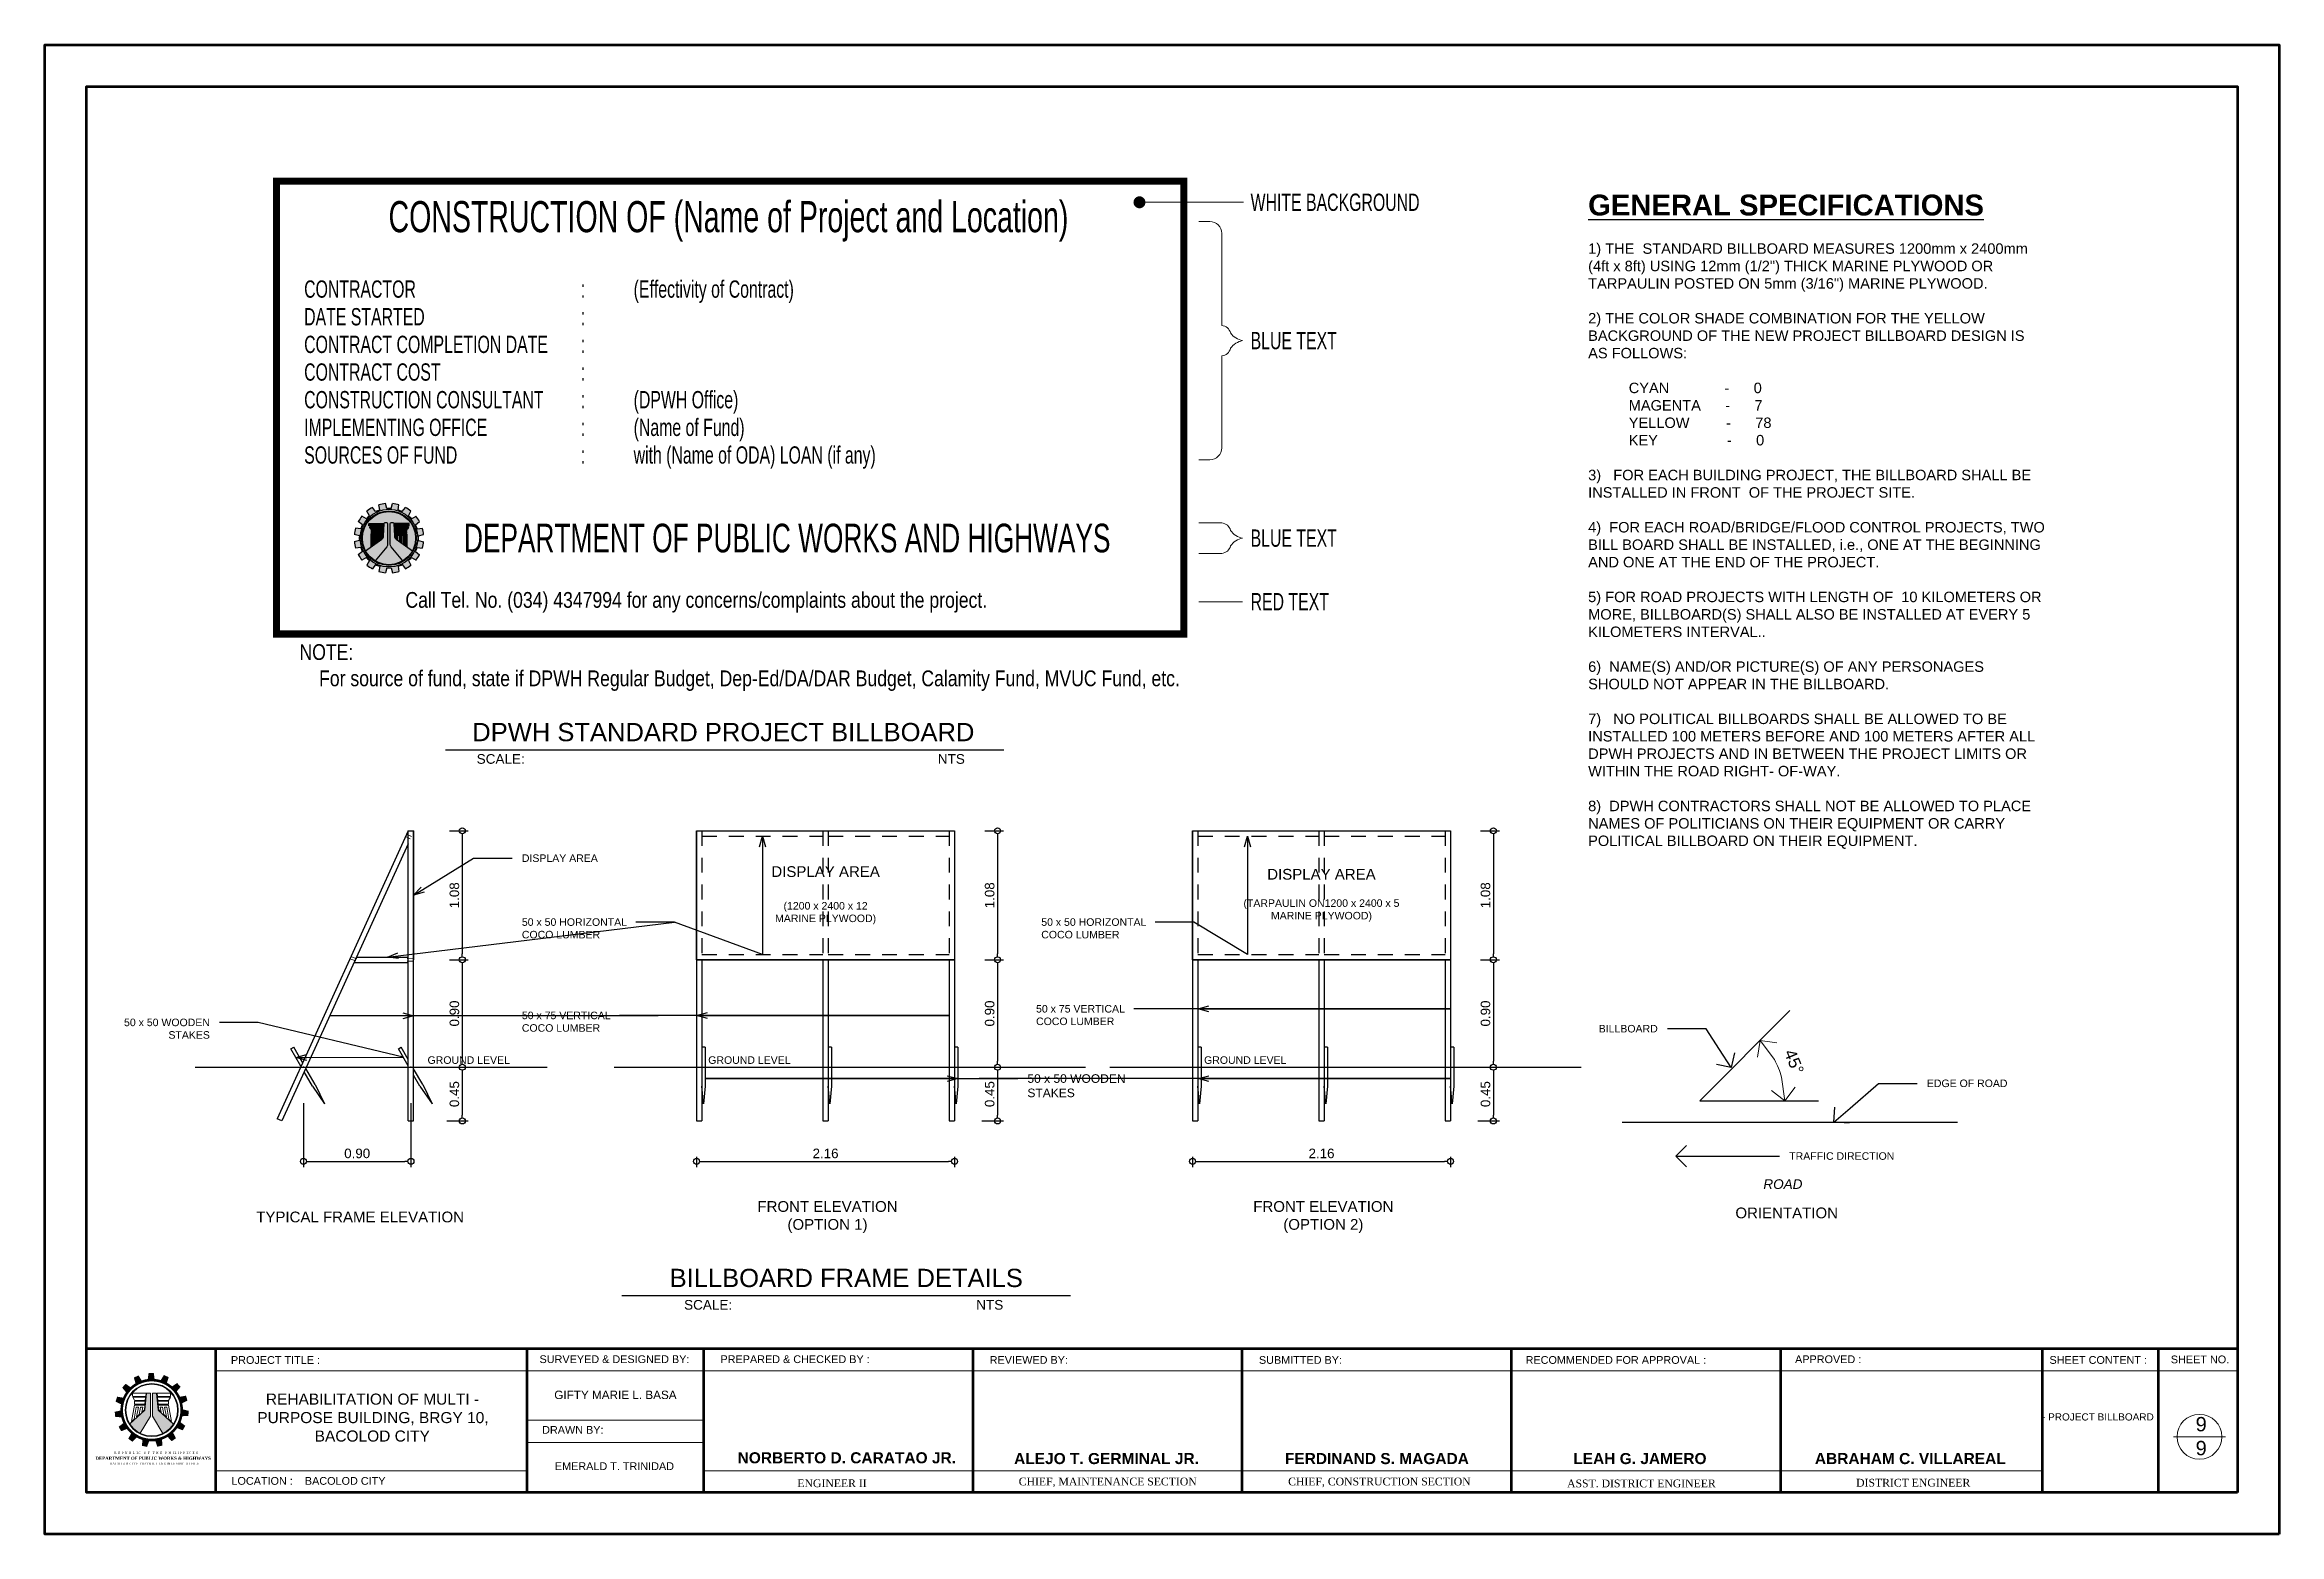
# Model space of a CAD drawing. Header units: metres. Extents: x -460 to 31334, y -1777 to 24987.
# Drawn here: x -10.66 to 8.05, y -119.87 to -107.4 of the extents above; entities that cross this region are included whole.
import ezdxf
from ezdxf import colors
from ezdxf.entities.mleader import LeaderData, LeaderLine
from ezdxf.math import Vec2, Vec3

# ---------------------------------------------------------------- set-up
doc = ezdxf.new("R2010")
doc.units = ezdxf.units.M
doc.header["$MEASUREMENT"] = 0
doc.linetypes.add('HIDDEN2', pattern=[0.1875, 0.125, -0.0625])
doc.layers.get('Defpoints').update_dxf_attribs({"color": 2})
for name, color, linetype, lineweight in [('00', 7, 'Continuous', 9), ('border', 130, 'Continuous', 100), ('lines', 8, 'Continuous', 13)]:
    doc.layers.add(name, color=color, linetype=linetype, lineweight=lineweight)
doc.styles.add('20', font='arial.ttf', dxfattribs={"height": 0.06})
doc.styles.add('BOLD', font='ARLRDBD.TTF')
doc.styles.add('ROMAN', font='times.ttf')
doc.styles.add('SIMPLEX', font='simplex.shx')
doc.styles.get("Standard").update_dxf_attribs({"font": 'arial.ttf'})
doc.dimstyles.new('0.15', dxfattribs={"dimtxt": 0.07, "dimasz": 0.03, "dimexe": 0.01, "dimexo": 0.01, "dimgap": 0.02, "dimtad": 1, "dimzin": 0, "dimdsep": 46, "dimtxsty": 'Standard', "dimblk": 'DOTBLANK', "dimcen": 0.09, "dimclrd": 250, "dimclre": 250, "dimclrt": 2, "dimadec": 1, "dimazin": 0, "dimtfac": 1, "dimtix": 1, "dimtofl": 0, "dimtmove": 0, "dimatfit": 3, "dimfxl": 30, "dimfxlon": 1, "dimtolj": 1, "dimtzin": 0, "dimlwd": 5, "dimlwe": 5, "dimarcsym": 0})
doc.dimstyles.new('30', dxfattribs={"dimtxt": 0.2, "dimasz": 0.2, "dimexe": 0.1, "dimexo": 0.1, "dimgap": 0.09, "dimtad": 1, "dimlfac": 0.3, "dimzin": 0, "dimdsep": 46, "dimtxsty": 'Standard', "dimblk": 'OPEN90', "dimcen": 0.09, "dimadec": 0, "dimazin": 0, "dimtfac": 1, "dimtofl": 0, "dimtmove": 0, "dimatfit": 3, "dimldrblk": 'OPEN90', "dimfxl": 1, "dimtolj": 1, "dimtzin": 0, "dimlwd": 5, "dimlwe": 5, "dimarcsym": 0})
doc.dimstyles.new('50c', dxfattribs={"dimtxt": 0.125, "dimasz": 0.12, "dimexe": 0.05, "dimexo": 0.3, "dimgap": 0.025, "dimtad": 1, "dimzin": 0, "dimdsep": 46, "dimtxsty": 'Standard', "dimblk": 'DOTBLANK', "dimcen": 0.09, "dimclrd": 256, "dimclre": 256, "dimclrt": 7, "dimadec": 0, "dimazin": 0, "dimtfac": 1, "dimtix": 1, "dimtofl": 0, "dimtmove": 0, "dimatfit": 3, "dimfxl": 1, "dimtolj": 1, "dimtzin": 0, "dimarcsym": 0})

msp = doc.modelspace()

# ---------------------------------------------------------------- texts
at = {"attachment_point": 1}
for s, width, insert, char_height in [('{\\fArial Narrow|b0|i0|c0|p34;\\W0.8;WHITE BACKGROUND}', 4.9869192, (-0.56384, -108.64706), 0.14473), ('{\\fArial|b1|i0|c0|p34;\\LGENERAL SPECIFICATIONS\\P\\fArial|b0|i0|c0|p34;\\H0.4x;\\l\\P\\H1.25x;1) THE  STANDARD BILLBOARD MEASURES 1200mm x 2400mm (4ft x 8ft) USING 12mm (1/2") THICK MARINE PLYWOOD OR TARPAULIN POSTED ON 5mm (3/16") MARINE PLYWOOD.\\P\\P2) THE COLOR SHADE COMBINATION FOR THE YELLOW BACKGROUND OF THE NEW PROJECT BILLBOARD DESIGN IS AS FOLLOWS:\\P\\P          CYAN^I             -      0\\P          MAGENTA      -      7\\P          YELLOW         -      78\\P          KEY                 -      0\\P\\P3)   FOR EACH BUILDING PROJECT, THE BILLBOARD SHALL BE INSTALLED IN FRONT  OF THE PROJECT SITE.\\P\\P4)  FOR EACH ROAD/BRIDGE/FLOOD CONTROL PROJECTS, TWO BILL BOARD SHALL BE INSTALLED, i.e., ONE AT THE BEGINNING AND ONE AT THE END OF THE PROJECT.\\P\\P5) FOR ROAD PROJECTS WITH LENGTH OF  10 KILOMETERS OR MORE, BILLBOARD(S) SHALL ALSO BE INSTALLED AT EVERY 5 KILOMETERS INTERVAL..\\P\\P6)  NAME(S) AND/OR PICTURE(S) OF ANY PERSONAGES SHOULD NOT APPEAR IN THE BILLBOARD.\\P\\P7)   NO POLITICAL BILLBOARDS SHALL BE ALLOWED TO BE INSTALLED 100 METERS BEFORE AND 100 METERS AFTER ALL DPWH PROJECTS AND IN BETWEEN THE PROJECT LIMITS OR WITHIN THE ROAD RIGHT- OF-WAY.\\P\\P8)  DPWH CONTRACTORS SHALL NOT BE ALLOWED TO PLACE NAMES OF POLITICIANS ON THEIR EQUIPMENT OR CARRY POLITICAL BILLBOARD ON THEIR EQUIPMENT.}', 3.8201952, (2.2621, -108.65506), 0.17499998), ('{\\fArial Narrow|b0|i0|c0|p34;\\W0.8;CONSTRUCTION OF (Name of Project and Location)}', 7.2050757, (-7.78037, -108.7097), 0.260514), ('{\\fArial Narrow|b0|i0|c0|p34;\\W0.8;CONTRACTOR^I^I^I:           (Effectivity of Contract)^I}', 4.9869192, (-8.48694, -109.37397), 0.14473), ('{\\fArial Narrow|b0|i0|c0|p34;\\W0.8;DATE STARTED^I^I^I:}', 3.1694395, (-8.48694, -109.60554), 0.14473), ('{\\fArial Narrow|b0|i0|c0|p34;\\W0.8;BLUE TEXT}', 4.9869192, (-0.56384, -109.80537), 0.14473), ('{\\fArial Narrow|b0|i0|c0|p34;\\W0.8;CONTRACT COMPLETION DATE^I:}', 2.8959186, (-8.48694, -109.83711), 0.14473), ('{\\fArial Narrow|b0|i0|c0|p34;\\W0.8;CONTRACT COST^I^I^I:}', 2.951863, (-8.48694, -110.06867), 0.14473), ('{\\fArial Narrow|b0|i0|c0|p34;\\W0.8;CONSTRUCTION CONSULTANT^I:           (DPWH Office)}', 3.6584624, (-8.48694, -110.30024), 0.14473), ('{\\fArial Narrow|b0|i0|c0|p34;\\W0.8;IMPLEMENTING OFFICE^I^I:           (Name of Fund)}', 4.2346313, (-8.48694, -110.53181), 0.14473), ('{\\fArial Narrow|b0|i0|c0|p34;\\W0.8;SOURCES OF FUND^I^I:           with (Name of ODA) LOAN (if any) }', 6.9173001, (-8.48694, -110.76338), 0.14473), ('{\\fArial Narrow|b0|i0|c0|p34;\\W0.8;BLUE TEXT}', 4.9869192, (-0.56384, -111.45969), 0.14473), ('{\\W0.8;Call Tel. No. (034) 4347994 for any concerns/complaints about the project.}', 5.3371722, (-7.63944, -111.98347), 0.132), ('{\\fArial Narrow|b0|i0|c0|p34;\\W0.8;RED TEXT}', 4.9869192, (-0.56384, -111.99198), 0.14473), ('{\\W0.8;NOTE:  \\P    For source of fund, state if DPWH Regular Budget, Dep-Ed/DA/DAR Budget, Calamity Fund, MVUC Fund, etc.}', 8.2261252, (-8.52614, -112.42018), 0.132)]:
    msp.add_mtext_dynamic_manual_height_columns(s, width=width, gutter_width=12.5, heights=[0], dxfattribs=dict(at, insert=insert, char_height=char_height))
at = {"insert": (-7.14931, -111.41122), "char_height": 0.24, "attachment_point": 1, "line_spacing_factor": 0.85}
msp.add_mtext_dynamic_manual_height_columns('{\\fArial Narrow|b0|i0|c0|p34;\\W0.8;DEPARTMENT OF PUBLIC WORKS AND HIGHWAYS}', width=97.7502156, gutter_width=12.5, heights=[0], dxfattribs=at)
at = {"style": '20'}
for s, insert, char_height, width, attachment_point in [('DPWH STANDARD PROJECT BILLBOARD', (-4.97776, -113.1573), 0.153, 4.5502772, 5), ('SCALE:                                                                                                              NTS', (-4.9993, -113.38187), 0.08099999, 4.330592, 5), ('{\\H0.66667x;DISPLAY AREA}\\P{\\H0.66667x;\\P\\H0.7x;(1200 x 2400 x 12\\PMARINE PLYWOOD)}', (-4.12162, -114.52296), 0.135, 2.1599998, 5), ('{\\H0.66667x;DISPLAY AREA\\P\\H0.7x;\\P(TARPAULIN ON1200 x 2400 x 5\\PMARINE PLYWOOD)}', (0.02951, -114.52296), 0.135, 2.1599998, 5), ('GROUND LEVEL', (-7.45405, -115.8715), 0.063, 1.2744148, 1), ('GROUND LEVEL', (-5.10424, -115.8715), 0.063, 1.2744148, 1), ('GROUND LEVEL', (-0.9531, -115.8715), 0.063, 1.2744148, 1), ('{\\fArial|b0|i1|c0|p34;ROAD}', (3.89249, -116.94225), 0.081, 2.2391084, 5), ('FRONT ELEVATION\\P(OPTION 1)', (-4.10582, -117.21753), 0.09, 2.2391084, 5), ('FRONT ELEVATION\\P(OPTION 2)', (0.04531, -117.21753), 0.09, 2.2391084, 5), ('TYPICAL FRAME ELEVATION', (-8.01857, -117.21753), 0.09, 2.2391084, 5), ('ORIENTATION', (3.92434, -117.18344), 0.09, 4.5502772, 5), ('BILLBOARD FRAME DETAILS', (-3.94877, -117.72844), 0.153, 4.5502772, 5), ('SCALE:                                                                 NTS', (-3.97031, -117.95301), 0.081, 4.330592, 5)]:
    msp.add_mtext(s, dxfattribs=dict(at, insert=insert, char_height=char_height, width=width, attachment_point=attachment_point))
at = {"lineweight": 20, "insert": (7.34775, -118.89192), "char_height": 0.12, "width": 0.4126062, "attachment_point": 1, "rotation": 359.974339}
msp.add_mtext('9\\P9', dxfattribs=at)
at = {"insert": (-10.23364, -119.224), "char_height": 0.0264272, "width": 0.9978549, "attachment_point": 1}
msp.add_mtext('{\\fTimes New Roman|b1|i0|c0|p18;DEPARTMENT OF PUBLIC WORKS & HIGHWAYS}', dxfattribs=at)
at = {"lineweight": 20, "char_height": 0.0176181, "attachment_point": 1}
for s, insert in [('{\\fTimes New Roman|b0|i0|c0|p18;\\T1.2;BACOLOD CITY  DISTRICT ENGINEERING OFFICE}', (-10.11308, -119.27429)), ('{\\fTimes New Roman|b0|i0|c0|p18;\\T1.8;REPUBLIC OF THE PHILIPPINES}', (-10.07566, -119.18342))]:
    msp.add_mtext(s, dxfattribs=dict(at, insert=insert))
at = {"layer": '00', "style": 'ROMAN'}
for s, p in [('ASST. DISTRICT ENGINEER ', (2.08561, -119.48069)), ('DISTRICT ENGINEER', (4.50532, -119.47455))]:
    msp.add_text(s, height=0.0649194, rotation=360, dxfattribs=at).set_placement(p)
at = {"layer": '00', "attachment_point": 1}
for s, insert, char_height, width, style in [('{\\fArial|b0|i0|c0|p34;PROJECT TITLE :}', (-9.09996, -118.38216), 0.0649194, 1.1053164, 'SIMPLEX'), ('{\\fArial|b0|i0|c0|p34;SURVEYED & DESIGNED BY: }', (-6.51654, -118.37536), 0.0649194, 1.5319572, 'SIMPLEX'), ('{\\fArial|b0|i0|c0|p34;PREPARED & CHECKED BY :}', (-5.00197, -118.37547), 0.0649194, 1.5319572, 'SIMPLEX'), ('{\\fArial|b0|i0|c0|p34;REVIEWED BY:}', (-2.74794, -118.38174), 0.0649194, 1.5319572, 'SIMPLEX'), ('{\\fArial|b0|i0|c0|p34;SUBMITTED BY:}', (-0.49391, -118.38174), 0.0649194, 1.5319572, 'SIMPLEX'), ('{\\fArial|b0|i0|c0|p34;RECOMMENDED FOR APPROVAL :}', (1.73863, -118.38174), 0.0649194, 1.5319572, 'SIMPLEX'), ('{\\fArial|b0|i0|c0|p34;APPROVED :}', (3.99429, -118.37582), 0.0649194, 1.1995681, 'SIMPLEX'), ('{\\fArial|b0|i0|c0|p34;SHEET CONTENT :}', (6.12421, -118.38174), 0.0649194, 1.1995681, 'SIMPLEX'), ('{\\fArial|b0|i0|c0|p34;SHEET NO.}', (7.14009, -118.37726), 0.0649194, 1.1995681, 'SIMPLEX'), ('\\pi0.58787;{\\fArial|b0|i0|c0|p34;GIFTY MARIE L. BASA}', (-6.981, -118.67146), 0.0701768, 2.1948361, 'SIMPLEX'), ('{\\fArial|b0|i0|c0|p34;DRAWN BY:  }', (-6.49491, -118.96731), 0.0649194, 1.6183607, 'SIMPLEX'), ('{\\fArial|b0|i0|c0|p34;EMERALD T. TRINIDAD}', (-6.38809, -119.27133), 0.0649194, 1.5319572, 'SIMPLEX'), ('{\\fArial|b0|i0|c0|p34;LOCATION :    BACOLOD CITY}', (-9.09575, -119.39464), 0.0649194, 1.6147208, 'ROMAN'), ('ENGINEER II', (-4.35805, -119.41432), 0.0649194, 1.6147208, 'ROMAN'), ('CHIEF, MAINTENANCE SECTION', (-2.50462, -119.39981), 0.0649194, 1.6147208, 'ROMAN'), ('CHIEF, CONSTRUCTION SECTION', (-0.24956, -119.39981), 0.0649194, 1.6147208, 'ROMAN')]:
    msp.add_mtext(s, dxfattribs=dict(at, insert=insert, char_height=char_height, width=width, style=style))
at = {"layer": '00', "linetype": 'Continuous', "char_height": 0.092742, "width": 2.2651436, "attachment_point": 1, "style": 'BOLD'}
for s, insert in [('\\pi0.24709;{\\fArial|b0|i0|c0|p34;REHABILITATION OF MULTI - \\P\\pi0.17494;PURPOSE BUILDING, BRGY 10, \\P\\pi0.65548;BACOLOD CITY }', (-9.05442, -118.69588)), ('{\\fArial|b1|i0|c0|p34;NORBERTO D. CARATAO JR.}', (-4.85815, -119.18727)), ('{\\fArial|b1|i0|c0|p34;ALEJO T. GERMINAL JR.}', (-2.5436, -119.19354)), ('{\\fArial|b1|i0|c0|p34;FERDINAND S. MAGADA}', (-0.27643, -119.19354)), ('{\\fArial|b1|i0|c0|p34;LEAH G. JAMERO}', (2.13756, -119.19354)), ('{\\fArial|b1|i0|c0|p34;ABRAHAM C. VILLAREAL}', (4.16026, -119.19354))]:
    msp.add_mtext(s, dxfattribs=dict(at, insert=insert))
at = {"layer": '00', "insert": (6.06143, -118.86126), "char_height": 0.06, "width": 1.021749, "attachment_point": 1}
msp.add_mtext('- PROJECT BILLBOARD ', dxfattribs=at)

# ---------------------------------------------------------------- blocks, each defined once
blk = doc.blocks.new('_DotBlank')
at = {"color": 0, "linetype": 'ByBlock', "lineweight": -2}
blk.add_line((-0.5, 0), (-1, 0), dxfattribs=at)
blk.add_circle((0, 0), 0.5, dxfattribs=at)
blk = doc.blocks.new('*D23')
at = {"lineweight": -2, "transparency": 16777216}
for p, q in [((-8.493, -116.263), (-8.493, -116.801)), ((-7.593, -116.263), (-7.593, -116.801)), ((-8.443, -116.751), (-7.643, -116.751))]:
    blk.add_line(p, q, dxfattribs=at)
at = {"layer": 'Defpoints', "color": 0, "transparency": 16777216}
for p in [(-8.493, -115.963), (-7.593, -115.963), (-7.593, -116.751)]:
    blk.add_point(p, dxfattribs=at)
at = {"lineweight": -2, "transparency": 16777216, "xscale": 0.05, "yscale": 0.05, "zscale": 0.05, "rotation": 180}
blk.add_blockref('_DotBlank', (-8.493, -116.751), dxfattribs=at)
at = {"lineweight": -2, "transparency": 16777216, "xscale": 0.05, "yscale": 0.05, "zscale": 0.05}
blk.add_blockref('_DotBlank', (-7.593, -116.751), dxfattribs=at)
at = {"color": 7, "transparency": 16777216, "insert": (-8.043, -116.685), "char_height": 0.08, "attachment_point": 5}
blk.add_mtext('\\A1;0.90', dxfattribs=at)
blk = doc.blocks.new('*D24')
at = {"lineweight": -2, "transparency": 16777216}
for p, q in [((-7.271, -113.983), (-7.113, -113.983)), ((-7.163, -114.033), (-7.163, -115.013)), ((-7.271, -115.063), (-7.113, -115.063))]:
    blk.add_line(p, q, dxfattribs=at)
at = {"layer": 'Defpoints', "color": 0, "transparency": 16777216}
for p in [(-7.571, -113.983), (-7.571, -115.063), (-7.163, -115.063)]:
    blk.add_point(p, dxfattribs=at)
at = {"lineweight": -2, "transparency": 16777216, "xscale": 0.05, "yscale": 0.05, "zscale": 0.05}
for p, rotation in [((-7.163, -113.983), 90), ((-7.163, -115.063), 270)]:
    blk.add_blockref('_DotBlank', p, dxfattribs=dict(at, rotation=rotation))
at = {"color": 7, "transparency": 16777216, "insert": (-7.229, -114.523), "char_height": 0.08, "attachment_point": 5, "rotation": 90}
blk.add_mtext('\\A1;1.08', dxfattribs=at)
blk = doc.blocks.new('*D25')
at = {"lineweight": -2, "transparency": 16777216}
for p, q in [((-7.271, -115.063), (-7.113, -115.063)), ((-7.163, -115.113), (-7.163, -115.913)), ((-7.293, -115.963), (-7.113, -115.963))]:
    blk.add_line(p, q, dxfattribs=at)
at = {"layer": 'Defpoints', "color": 0, "transparency": 16777216}
for p in [(-7.571, -115.063), (-7.593, -115.963), (-7.163, -115.963)]:
    blk.add_point(p, dxfattribs=at)
at = {"lineweight": -2, "transparency": 16777216, "xscale": 0.05, "yscale": 0.05, "zscale": 0.05}
for p, rotation in [((-7.163, -115.063), 90), ((-7.163, -115.963), 270)]:
    blk.add_blockref('_DotBlank', p, dxfattribs=dict(at, rotation=rotation))
at = {"color": 7, "transparency": 16777216, "insert": (-7.229, -115.513), "char_height": 0.08, "attachment_point": 5, "rotation": 90}
blk.add_mtext('\\A1;0.90', dxfattribs=at)
blk = doc.blocks.new('*D26')
at = {"lineweight": -2, "transparency": 16777216}
for p, q in [((-7.293, -115.963), (-7.113, -115.963)), ((-7.163, -116.013), (-7.163, -116.363)), ((-7.293, -116.413), (-7.113, -116.413))]:
    blk.add_line(p, q, dxfattribs=at)
at = {"layer": 'Defpoints', "color": 0, "transparency": 16777216}
for p in [(-7.593, -115.963), (-7.593, -116.413), (-7.163, -116.413)]:
    blk.add_point(p, dxfattribs=at)
at = {"lineweight": -2, "transparency": 16777216, "xscale": 0.05, "yscale": 0.05, "zscale": 0.05}
for p, rotation in [((-7.163, -115.963), 90), ((-7.163, -116.413), 270)]:
    blk.add_blockref('_DotBlank', p, dxfattribs=dict(at, rotation=rotation))
at = {"color": 7, "transparency": 16777216, "insert": (-7.229, -116.188), "char_height": 0.08, "attachment_point": 5, "rotation": 90}
blk.add_mtext('\\A1;0.45', dxfattribs=at)
blk = doc.blocks.new('_Open30')
at = {"color": 0, "linetype": 'ByBlock', "lineweight": -2}
for p, q in [((-1, 0.27), (0, 0)), ((0, 0), (-1, -0.27)), ((0, 0), (-1, 0))]:
    blk.add_line(p, q, dxfattribs=at)
blk = doc.blocks.new('*D27')
at = {"lineweight": -2, "transparency": 16777216}
for p, q in [((-5.202, -116.713), (-5.202, -116.801)), ((-3.042, -116.713), (-3.042, -116.801)), ((-5.152, -116.751), (-3.092, -116.751))]:
    blk.add_line(p, q, dxfattribs=at)
at = {"layer": 'Defpoints', "color": 0, "transparency": 16777216}
for p in [(-5.202, -116.413), (-3.042, -116.413), (-3.042, -116.751)]:
    blk.add_point(p, dxfattribs=at)
at = {"lineweight": -2, "transparency": 16777216, "xscale": 0.05, "yscale": 0.05, "zscale": 0.05, "rotation": 180}
blk.add_blockref('_DotBlank', (-5.202, -116.751), dxfattribs=at)
at = {"lineweight": -2, "transparency": 16777216, "xscale": 0.05, "yscale": 0.05, "zscale": 0.05}
blk.add_blockref('_DotBlank', (-3.042, -116.751), dxfattribs=at)
at = {"color": 7, "transparency": 16777216, "insert": (-4.122, -116.685), "char_height": 0.08, "attachment_point": 5}
blk.add_mtext('\\A1;2.16', dxfattribs=at)
blk = doc.blocks.new('*D17')
at = {"lineweight": -2, "transparency": 16777216}
for p, q in [((-2.79, -113.983), (-2.632, -113.983)), ((-2.682, -114.033), (-2.682, -115.013)), ((-2.79, -115.063), (-2.632, -115.063))]:
    blk.add_line(p, q, dxfattribs=at)
at = {"layer": 'Defpoints', "color": 0, "transparency": 16777216}
for p in [(-3.09, -113.983), (-3.09, -115.063), (-2.682, -115.063)]:
    blk.add_point(p, dxfattribs=at)
at = {"lineweight": -2, "transparency": 16777216, "xscale": 0.05, "yscale": 0.05, "zscale": 0.05}
for p, rotation in [((-2.682, -113.983), 90), ((-2.682, -115.063), 270)]:
    blk.add_blockref('_DotBlank', p, dxfattribs=dict(at, rotation=rotation))
at = {"color": 7, "transparency": 16777216, "insert": (-2.748, -114.523), "char_height": 0.08, "attachment_point": 5, "rotation": 90}
blk.add_mtext('\\A1;1.08', dxfattribs=at)
blk = doc.blocks.new('*D18')
at = {"lineweight": -2, "transparency": 16777216}
for p, q in [((-2.79, -115.063), (-2.632, -115.063)), ((-2.682, -115.113), (-2.682, -115.913)), ((-2.813, -115.963), (-2.632, -115.963))]:
    blk.add_line(p, q, dxfattribs=at)
at = {"layer": 'Defpoints', "color": 0, "transparency": 16777216}
for p in [(-3.09, -115.063), (-3.113, -115.963), (-2.682, -115.963)]:
    blk.add_point(p, dxfattribs=at)
at = {"lineweight": -2, "transparency": 16777216, "xscale": 0.05, "yscale": 0.05, "zscale": 0.05}
for p, rotation in [((-2.682, -115.063), 90), ((-2.682, -115.963), 270)]:
    blk.add_blockref('_DotBlank', p, dxfattribs=dict(at, rotation=rotation))
at = {"color": 7, "transparency": 16777216, "insert": (-2.748, -115.513), "char_height": 0.08, "attachment_point": 5, "rotation": 90}
blk.add_mtext('\\A1;0.90', dxfattribs=at)
blk = doc.blocks.new('*D19')
at = {"lineweight": -2, "transparency": 16777216}
for p, q in [((-2.813, -115.963), (-2.632, -115.963)), ((-2.682, -116.013), (-2.682, -116.363)), ((-2.813, -116.413), (-2.632, -116.413))]:
    blk.add_line(p, q, dxfattribs=at)
at = {"layer": 'Defpoints', "color": 0, "transparency": 16777216}
for p in [(-3.113, -115.963), (-3.113, -116.413), (-2.682, -116.413)]:
    blk.add_point(p, dxfattribs=at)
at = {"lineweight": -2, "transparency": 16777216, "xscale": 0.05, "yscale": 0.05, "zscale": 0.05}
for p, rotation in [((-2.682, -115.963), 90), ((-2.682, -116.413), 270)]:
    blk.add_blockref('_DotBlank', p, dxfattribs=dict(at, rotation=rotation))
at = {"color": 7, "transparency": 16777216, "insert": (-2.748, -116.188), "char_height": 0.08, "attachment_point": 5, "rotation": 90}
blk.add_mtext('\\A1;0.45', dxfattribs=at)
blk = doc.blocks.new('*D28')
at = {"lineweight": -2, "transparency": 16777216}
for p, q in [((-1.05, -116.713), (-1.05, -116.801)), ((1.11, -116.713), (1.11, -116.801)), ((-1, -116.751), (1.06, -116.751))]:
    blk.add_line(p, q, dxfattribs=at)
at = {"layer": 'Defpoints', "color": 0, "transparency": 16777216}
for p in [(-1.05, -116.413), (1.11, -116.413), (1.11, -116.751)]:
    blk.add_point(p, dxfattribs=at)
at = {"lineweight": -2, "transparency": 16777216, "xscale": 0.05, "yscale": 0.05, "zscale": 0.05, "rotation": 180}
blk.add_blockref('_DotBlank', (-1.05, -116.751), dxfattribs=at)
at = {"lineweight": -2, "transparency": 16777216, "xscale": 0.05, "yscale": 0.05, "zscale": 0.05}
blk.add_blockref('_DotBlank', (1.11, -116.751), dxfattribs=at)
at = {"color": 7, "transparency": 16777216, "insert": (0.03, -116.685), "char_height": 0.08, "attachment_point": 5}
blk.add_mtext('\\A1;2.16', dxfattribs=at)
blk = doc.blocks.new('*D20')
at = {"lineweight": -2, "transparency": 16777216}
for p, q in [((1.361, -113.983), (1.519, -113.983)), ((1.469, -114.033), (1.469, -115.013)), ((1.361, -115.063), (1.519, -115.063))]:
    blk.add_line(p, q, dxfattribs=at)
at = {"layer": 'Defpoints', "color": 0, "transparency": 16777216}
for p in [(1.061, -113.983), (1.061, -115.063), (1.469, -115.063)]:
    blk.add_point(p, dxfattribs=at)
at = {"lineweight": -2, "transparency": 16777216, "xscale": 0.05, "yscale": 0.05, "zscale": 0.05}
for p, rotation in [((1.469, -113.983), 90), ((1.469, -115.063), 270)]:
    blk.add_blockref('_DotBlank', p, dxfattribs=dict(at, rotation=rotation))
at = {"color": 7, "transparency": 16777216, "insert": (1.403, -114.523), "char_height": 0.08, "attachment_point": 5, "rotation": 90}
blk.add_mtext('\\A1;1.08', dxfattribs=at)
blk = doc.blocks.new('*D21')
at = {"lineweight": -2, "transparency": 16777216}
for p, q in [((1.361, -115.063), (1.519, -115.063)), ((1.469, -115.113), (1.469, -115.913)), ((1.339, -115.963), (1.519, -115.963))]:
    blk.add_line(p, q, dxfattribs=at)
at = {"layer": 'Defpoints', "color": 0, "transparency": 16777216}
for p in [(1.061, -115.063), (1.039, -115.963), (1.469, -115.963)]:
    blk.add_point(p, dxfattribs=at)
at = {"lineweight": -2, "transparency": 16777216, "xscale": 0.05, "yscale": 0.05, "zscale": 0.05}
for p, rotation in [((1.469, -115.063), 90), ((1.469, -115.963), 270)]:
    blk.add_blockref('_DotBlank', p, dxfattribs=dict(at, rotation=rotation))
at = {"color": 7, "transparency": 16777216, "insert": (1.403, -115.513), "char_height": 0.08, "attachment_point": 5, "rotation": 90}
blk.add_mtext('\\A1;0.90', dxfattribs=at)
blk = doc.blocks.new('*D22')
at = {"lineweight": -2, "transparency": 16777216}
for p, q in [((1.339, -115.963), (1.519, -115.963)), ((1.469, -116.013), (1.469, -116.363)), ((1.339, -116.413), (1.519, -116.413))]:
    blk.add_line(p, q, dxfattribs=at)
at = {"layer": 'Defpoints', "color": 0, "transparency": 16777216}
for p in [(1.039, -115.963), (1.039, -116.413), (1.469, -116.413)]:
    blk.add_point(p, dxfattribs=at)
at = {"lineweight": -2, "transparency": 16777216, "xscale": 0.05, "yscale": 0.05, "zscale": 0.05}
for p, rotation in [((1.469, -115.963), 90), ((1.469, -116.413), 270)]:
    blk.add_blockref('_DotBlank', p, dxfattribs=dict(at, rotation=rotation))
at = {"color": 7, "transparency": 16777216, "insert": (1.403, -116.188), "char_height": 0.08, "attachment_point": 5, "rotation": 90}
blk.add_mtext('\\A1;0.45', dxfattribs=at)
blk = doc.blocks.new('_Open90')
at = {"color": 0, "linetype": 'ByBlock', "lineweight": -2}
for p, q in [((0, 0), (-1, 0)), ((-0.5, 0.5), (0, 0)), ((0, 0), (-0.5, -0.5))]:
    blk.add_line(p, q, dxfattribs=at)
blk = doc.blocks.new('*D29')
at = {"color": 0, "lineweight": 5, "transparency": 16777216}
blk.add_arc((3.196, -116.244), 0.714, 16.1102, 28.8898, dxfattribs=at)
at = {"layer": 'Defpoints', "color": 0, "lineweight": 5, "transparency": 16777216}
for p in [(3.952, -115.488), (3.885, -116.059), (3.196, -116.244), (3.196, -116.244), (4.19, -116.244)]:
    blk.add_point(p, dxfattribs=at)
at = {"color": 0, "lineweight": 5, "transparency": 16777216, "xscale": 0.2, "yscale": 0.2, "zscale": 0.2}
for p, rotation in [((3.701, -115.739), 126.9449142625861), ((3.91, -116.244), 278.0550857373265)]:
    blk.add_blockref('_Open90', p, dxfattribs=dict(at, rotation=rotation))
at = {"color": 0, "transparency": 16777216, "insert": (3.986, -115.917), "char_height": 0.2, "attachment_point": 5, "rotation": 292.5}
blk.add_mtext('\\A1;{\\H0.5x;45°}', dxfattribs=at)

# ---------------------------------------------------------------- dimensions: what is measured, and where the dimension line sits
for base, p1, p2, angle, override, picture, middle in [((-7.16273, -115.06296), (-7.5708, -113.98296), (-7.5708, -115.06296), 90, {"dimtxt": 0.08, "dimasz": 0.05}, '*D24', (-7.22858, -114.52296)), ((-2.68194, -115.06296), (-3.09001, -113.98296), (-3.09001, -115.06296), 90, {"dimtxt": 0.08, "dimasz": 0.05}, '*D17', (-2.74778, -114.52296)), ((1.4692, -115.06296), (1.06113, -113.98296), (1.06113, -115.06296), 90, {"dimtxt": 0.08, "dimasz": 0.05}, '*D20', (1.40335, -114.52296)), ((-7.16273, -115.96296), (-7.5708, -115.06296), (-7.5933, -115.96296), 90, {"dimtxt": 0.08, "dimasz": 0.05, "dimtmove": 1}, '*D25', (-7.22858, -115.51296)), ((-2.68194, -115.96296), (-3.09001, -115.06296), (-3.11251, -115.96296), 90, {"dimtxt": 0.08, "dimasz": 0.05, "dimtmove": 1}, '*D18', (-2.74778, -115.51296)), ((1.4692, -115.96296), (1.06113, -115.06296), (1.03863, -115.96296), 90, {"dimtxt": 0.08, "dimasz": 0.05, "dimtmove": 1}, '*D21', (1.40335, -115.51296)), ((-7.5933, -116.75067), (-8.4933, -115.96296), (-7.5933, -115.96296), 0, {"dimtxt": 0.08, "dimasz": 0.05}, '*D23', (-8.0433, -116.68482)), ((-7.16273, -116.41296), (-7.5933, -115.96296), (-7.5933, -116.41296), 90, {"dimtxt": 0.08, "dimasz": 0.05, "dimtmove": 1}, '*D26', (-7.22858, -116.18796)), ((-2.68194, -116.41296), (-3.11251, -115.96296), (-3.11251, -116.41296), 90, {"dimtxt": 0.08, "dimasz": 0.05, "dimtmove": 1}, '*D19', (-2.74778, -116.18796)), ((1.4692, -116.41296), (1.03863, -115.96296), (1.03863, -116.41296), 90, {"dimtxt": 0.08, "dimasz": 0.05, "dimtmove": 1}, '*D22', (1.40335, -116.18796)), ((-3.04162, -116.75067), (-5.20162, -116.41296), (-3.04162, -116.41296), 0, {"dimtxt": 0.08, "dimasz": 0.05}, '*D27', (-4.12162, -116.68482)), ((1.10951, -116.75067), (-1.05049, -116.41296), (1.10951, -116.41296), 0, {"dimtxt": 0.08, "dimasz": 0.05}, '*D28', (0.02951, -116.68482))]:
    dim = msp.add_linear_dim(base=base, p1=p1, p2=p2, angle=angle, dimstyle='50c', override=override)
    dim.commit()
    dim.dimension.update_dxf_attribs({"geometry": picture, "text_midpoint": middle})
dim = msp.add_angular_dim_2l(base=(3.88538, -116.05918), line1=((3.19605, -116.24389), (3.95181, -115.48813)), line2=((3.19605, -116.24389), (4.1897, -116.24389)), text='{\\H0.5x;<>}', dimstyle='30')
dim.commit()
dim.dimension.update_dxf_attribs({"geometry": '*D29', "text_midpoint": (3.85538, -115.97079), "dimtype": 162})

# ---------------------------------------------------------------- hatches: boundary and pattern name
h = msp.add_hatch(color=5)
h.dxf.hatch_style = 1
h.paths.add_polyline_path([(-8.05615, -111.44861), (-8.01288, -111.45431, -0.0369188), (-7.99886, -111.42045), (-8.03348, -111.39389, -0.04731318), (-8.00291, -111.34813), (-7.96511, -111.36995, -0.0369188), (-7.9392, -111.34404), (-7.96102, -111.30624, -0.04731318), (-7.91526, -111.27567), (-7.88869, -111.31029, -0.0369188), (-7.85484, -111.29627), (-7.86054, -111.253, -0.04731318), (-7.80656, -111.24226), (-7.79527, -111.28442, -0.0369188), (-7.75862, -111.28442), (-7.74733, -111.24226, -0.04731318), (-7.69335, -111.253), (-7.69905, -111.29627, -0.0369188), (-7.66519, -111.31029), (-7.63863, -111.27567, -0.04731318), (-7.59287, -111.30624), (-7.61469, -111.34404, -0.0369188), (-7.58878, -111.36995), (-7.55098, -111.34813, -0.04731318), (-7.52041, -111.39389), (-7.55503, -111.42045, -0.0369188), (-7.54101, -111.45431), (-7.49774, -111.44861, -0.04731318), (-7.487, -111.50259), (-7.52916, -111.51388, -0.0369188), (-7.52916, -111.55052), (-7.487, -111.56182, -0.04731318), (-7.49774, -111.6158), (-7.54101, -111.6101, -0.0369188), (-7.55503, -111.64395), (-7.52041, -111.67052, -0.04731318), (-7.55098, -111.71628), (-7.58878, -111.69446, -0.0369188), (-7.61469, -111.72037), (-7.59287, -111.75817, -0.04731318), (-7.63863, -111.78874), (-7.66519, -111.75412, -0.0369188), (-7.69905, -111.76814), (-7.69335, -111.81141, -0.04731318), (-7.74733, -111.82215), (-7.75862, -111.77999, -0.0369188), (-7.79527, -111.77999), (-7.80656, -111.82215, -0.04731318), (-7.86054, -111.81141), (-7.85484, -111.76814, -0.0369188), (-7.88869, -111.75412), (-7.91526, -111.78874, -0.04731318), (-7.96102, -111.75817), (-7.9392, -111.72037, -0.0369188), (-7.96511, -111.69446), (-8.00291, -111.71628, -0.04731318), (-8.03348, -111.67052), (-7.99886, -111.64395, -0.0369188), (-8.01288, -111.6101), (-8.05615, -111.6158, -0.04731318), (-8.06689, -111.56182), (-8.02473, -111.55052, -0.0369188), (-8.02473, -111.51388), (-8.06689, -111.50259, -0.04731318)])
h.paths.add_polyline_path([(-8.01844, -111.5322, 1), (-7.53545, -111.5322, 1)], flags=16)
h.paths.add_polyline_path([(-8.0059, -111.5322, 1), (-7.54799, -111.5322, 1)], flags=0)
h.paths.add_polyline_path([(-7.99971, -111.5322, 1), (-7.55418, -111.5322, 1)], flags=0)
h.paths.add_polyline_path([(-7.94024, -111.44236), (-7.92831, -111.45824, 0.23589389), (-7.92694, -111.45893), (-7.81928, -111.45893), (-7.81958, -111.46482), (-7.92294, -111.46482, 0.41421356), (-7.92466, -111.46654), (-7.92466, -111.4756, 0.41421356), (-7.92294, -111.47731), (-7.82023, -111.47731), (-7.82036, -111.47991), (-7.92294, -111.47991, 0.41421356), (-7.92466, -111.48163), (-7.92466, -111.49069, 0.41421356), (-7.92294, -111.4924), (-7.82101, -111.4924), (-7.82114, -111.49495), (-7.92401, -111.49495, 0.41421356), (-7.92744, -111.49838), (-7.92744, -111.60586), (-7.83628, -111.53994, 0.22709564), (-7.82212, -111.51391), (-7.81677, -111.41034), (-7.94443, -111.41034, 0.41421356), (-7.94615, -111.41206), (-7.94615, -111.42833, 0.41421356), (-7.94443, -111.43005), (-7.81779, -111.43005), (-7.81828, -111.43961), (-7.93887, -111.43961, 0.6182619)], flags=0)
h.paths.add_polyline_path([(-7.60946, -111.41034, -0.41421356), (-7.60774, -111.41206), (-7.60774, -111.42833, -0.41421356), (-7.60946, -111.43005), (-7.7361, -111.43005), (-7.73712, -111.41034)], flags=0)
h.paths.add_polyline_path([(-7.65433, -111.5857), (-7.65433, -111.5133, 1), (-7.66624, -111.5133), (-7.66624, -111.57709), (-7.68958, -111.56021), (-7.68958, -111.5133, 1), (-7.70149, -111.5133), (-7.70149, -111.5516)], flags=0)
h.paths.add_polyline_path([(-7.54799, -111.5322, -1), (-8.0059, -111.5322, -1)], flags=0)
h = msp.add_hatch(color=5)
h.dxf.hatch_style = 1
h.paths.add_polyline_path([(-7.54799, -111.5322, 1), (-8.0059, -111.5322, 1)])
h.paths.add_polyline_path([(-7.55418, -111.5322, 1), (-7.99971, -111.5322, 1)], flags=16)
h = msp.add_hatch(color=5)
h.dxf.hatch_style = 1
h.paths.add_polyline_path([(-7.99971, -111.5321, 0.12520385), (-7.97268, -111.63857), (-7.92744, -111.60586), (-7.92744, -111.49838, -0.41421356), (-7.92401, -111.49495), (-7.82114, -111.49495), (-7.82101, -111.4924), (-7.92294, -111.4924, -0.41421356), (-7.92466, -111.49069), (-7.92466, -111.48163, -0.41421356), (-7.92294, -111.47991), (-7.82036, -111.47991), (-7.82023, -111.47731), (-7.92294, -111.47731, -0.41421356), (-7.92466, -111.4756), (-7.92466, -111.46654, -0.41421356), (-7.92294, -111.46482), (-7.81958, -111.46482), (-7.81928, -111.45893), (-7.92694, -111.45893, -0.23589389), (-7.92831, -111.45824), (-7.94024, -111.44236, -0.6182619), (-7.93887, -111.43961), (-7.81828, -111.43961), (-7.81779, -111.43005), (-7.94443, -111.43005, -0.41421356), (-7.94615, -111.42833), (-7.94615, -111.41206, -0.41421356), (-7.94443, -111.41034), (-7.81677, -111.41034), (-7.81676, -111.41007, -0.39919878), (-7.80819, -111.40194), (-7.79683, -111.40194, -0.41421356), (-7.78825, -111.41051), (-7.78825, -111.58267, -0.17448433), (-7.79612, -111.60453), (-7.89337, -111.72213, 0.28211132), (-7.66052, -111.72213), (-7.75777, -111.60453, -0.17448433), (-7.76564, -111.58267), (-7.76564, -111.41051, -0.41421356), (-7.75706, -111.40194), (-7.7457, -111.40194, -0.39919878), (-7.73713, -111.41007), (-7.73712, -111.41034), (-7.60946, -111.41034, -0.41421356), (-7.60774, -111.41206), (-7.60774, -111.42833, -0.41421356), (-7.60946, -111.43005), (-7.7361, -111.43005), (-7.73561, -111.43961), (-7.61502, -111.43961, -0.6182619), (-7.61365, -111.44236), (-7.62558, -111.45824, -0.23589389), (-7.62695, -111.45893), (-7.73461, -111.45893), (-7.73431, -111.46482), (-7.63095, -111.46482, -0.41421356), (-7.62923, -111.46654), (-7.62923, -111.4756, -0.41421356), (-7.63095, -111.47731), (-7.73366, -111.47731), (-7.73353, -111.47991), (-7.63095, -111.47991, -0.41421356), (-7.62923, -111.48163), (-7.62923, -111.49069, -0.41421356), (-7.63095, -111.4924), (-7.73288, -111.4924), (-7.73275, -111.49495), (-7.62988, -111.49495, -0.41421356), (-7.62645, -111.49838), (-7.62645, -111.60586), (-7.58121, -111.63857, 0.12497641), (-7.55418, -111.5323, 1)])
h = msp.add_hatch(color=30)
h.dxf.hatch_style = 1
edge = h.paths.add_edge_path()
edge.add_arc((-7.69751, -111.51214), 0.03431, 182.952705, 234.131176)
edge.add_line((-7.71761, -111.53994), (-7.58121, -111.63857))
edge.add_arc((-7.77694, -111.5322), 0.22277, 301.50872, 331.479597, ccw=False)
edge.add_line((-7.66052, -111.72213), (-7.75777, -111.60453))
edge.add_arc((-7.73133, -111.58267), 0.03431, 180, 219.590301, ccw=False)
edge.add_line((-7.76564, -111.58267), (-7.76564, -111.41051))
edge.add_arc((-7.75706, -111.41051), 0.00858, 90, 180, ccw=False)
edge.add_line((-7.75706, -111.40194), (-7.7457, -111.40194))
edge.add_arc((-7.7457, -111.41051), 0.00858, 2.952705, 90, ccw=False)
edge.add_line((-7.73713, -111.41007), (-7.73177, -111.51391))
edge = h.paths.add_edge_path()
edge.add_line((-7.97268, -111.63857), (-7.83628, -111.53994))
edge.add_arc((-7.85638, -111.51214), 0.03431, 305.868824, 357.047295)
edge.add_line((-7.82212, -111.51391), (-7.81676, -111.41007))
edge.add_arc((-7.80819, -111.41051), 0.00858, 90, 177.047295, ccw=False)
edge.add_line((-7.80819, -111.40194), (-7.79683, -111.40194))
edge.add_arc((-7.79683, -111.41051), 0.00858, 0, 90, ccw=False)
edge.add_line((-7.78825, -111.41051), (-7.78825, -111.58267))
edge.add_arc((-7.82256, -111.58267), 0.03431, -39.590301, 0, ccw=False)
edge.add_line((-7.79612, -111.60453), (-7.89337, -111.72213))
edge.add_arc((-7.77694, -111.5322), 0.22277, 208.520403, 238.49128, ccw=False)
h = msp.add_hatch(color=253)
h.dxf.hatch_style = 1
h.paths.add_polyline_path([(-7.94443, -111.41034, 0.41421356), (-7.94615, -111.41206), (-7.94615, -111.42833, 0.41421356), (-7.94443, -111.43005), (-7.81779, -111.43005), (-7.81677, -111.41034)])
h = msp.add_hatch(color=253)
h.dxf.hatch_style = 1
h.paths.add_polyline_path([(-7.93887, -111.43961, 0.6182619), (-7.94024, -111.44236), (-7.92831, -111.45824, 0.23589389), (-7.92694, -111.45893), (-7.81928, -111.45893), (-7.81828, -111.43961)])
h = msp.add_hatch(color=253)
h.dxf.hatch_style = 1
h.paths.add_polyline_path([(-7.92401, -111.49495, 0.41421356), (-7.92744, -111.49838), (-7.92744, -111.60586), (-7.89956, -111.5857), (-7.89956, -111.5133, -1), (-7.88765, -111.5133), (-7.88765, -111.57709), (-7.86431, -111.56021), (-7.86431, -111.5133, -1), (-7.8524, -111.5133), (-7.8524, -111.5516), (-7.83628, -111.53994, 0.22709564), (-7.82212, -111.51391), (-7.82114, -111.49495)])
h = msp.add_hatch(color=253)
h.dxf.hatch_style = 1
h.paths.add_polyline_path([(-7.92294, -111.46482, 0.41421356), (-7.92466, -111.46654), (-7.92466, -111.4756, 0.41421356), (-7.92294, -111.47731), (-7.82023, -111.47731), (-7.81958, -111.46482)])
h = msp.add_hatch(color=253)
h.dxf.hatch_style = 1
h.paths.add_polyline_path([(-7.82101, -111.4924), (-7.82036, -111.47991), (-7.92294, -111.47991, 0.41421356), (-7.92466, -111.48163), (-7.92466, -111.49069, 0.41421356), (-7.92294, -111.4924)])
h = msp.add_hatch(color=253)
h.dxf.hatch_style = 1
h.paths.add_polyline_path([(-7.73752, -111.41032), (-7.60986, -111.41024, -0.41421356), (-7.60815, -111.41196), (-7.60814, -111.42824, -0.41421356), (-7.60985, -111.42995), (-7.73649, -111.43002)])
h = msp.add_hatch(color=253)
h.dxf.hatch_style = 1
h.paths.add_polyline_path([(-7.73701, -111.41038), (-7.60935, -111.41049, -0.41421356), (-7.60763, -111.41221), (-7.60765, -111.42848, -0.41421356), (-7.60936, -111.4302), (-7.73601, -111.43008)])
h = msp.add_hatch(color=253)
h.dxf.hatch_style = 1
h.paths.add_polyline_path([(-7.73552, -111.43965), (-7.61494, -111.43975, -0.6182619), (-7.61357, -111.4425), (-7.62551, -111.45838, -0.23589389), (-7.62689, -111.45906), (-7.73454, -111.45897)])
h = msp.add_hatch(color=253)
h.dxf.hatch_style = 1
h.paths.add_polyline_path([(-7.73425, -111.46486), (-7.63089, -111.46495, -0.41421356), (-7.62917, -111.46667), (-7.62918, -111.47573, -0.41421356), (-7.6309, -111.47744), (-7.73361, -111.47735)])
h = msp.add_hatch(color=253)
h.dxf.hatch_style = 1
h.paths.add_polyline_path([(-7.73348, -111.47995), (-7.6309, -111.48004, -0.41421356), (-7.62919, -111.48176), (-7.62919, -111.49082, -0.41421356), (-7.63091, -111.49253), (-7.73285, -111.49244)])
h = msp.add_hatch(color=253)
h.dxf.hatch_style = 1
h.paths.add_polyline_path([(-7.73272, -111.49499), (-7.62984, -111.49508, -0.41421356), (-7.62642, -111.49851), (-7.62651, -111.606), (-7.65438, -111.58581), (-7.65432, -111.51341, 1), (-7.66623, -111.51339), (-7.66628, -111.57718), (-7.6896, -111.56029), (-7.68956, -111.51337, 1), (-7.70147, -111.51336), (-7.70151, -111.55167), (-7.71762, -111.54, -0.22709564), (-7.73176, -111.51395)])
h = msp.add_hatch(color=5)
h.dxf.hatch_style = 1
h.paths.add_polyline_path([(-7.89956, -111.5857), (-7.88765, -111.57709), (-7.88765, -111.5133, 1), (-7.89956, -111.5133)])
h.paths.add_polyline_path([(-7.8524, -111.5133, 1), (-7.86431, -111.5133), (-7.86431, -111.56021), (-7.8524, -111.5516)])
h.paths.add_polyline_path([(-7.70149, -111.5516), (-7.68958, -111.56021), (-7.68958, -111.5133, 1), (-7.70149, -111.5133)])
h.paths.add_polyline_path([(-7.65433, -111.5133, 1), (-7.66624, -111.5133), (-7.66624, -111.57709), (-7.65433, -111.5857)])
at = {"layer": 'border', "lineweight": 0}
h = msp.add_hatch(color=5, dxfattribs=at)
edge = h.paths.add_edge_path(flags=17)
edge.add_arc((-9.76324, -118.83396), 0.21626, 0, 360)
edge = h.paths.add_edge_path()
edge.add_arc((-9.76324, -118.83396), 0.222, 0, 360)
at = {"layer": 'lines', "lineweight": 0}
h = msp.add_hatch(color=20, dxfattribs=at)
h.dxf.hatch_style = 1
h.paths.add_polyline_path([(-9.77382, -118.88637), (-9.77373, -118.6926), (-9.806, -118.69259), (-9.81962, -118.83393), (-9.94603, -118.94952, 0.13786732), (-9.85905, -119.02783)])
h.paths.add_polyline_path([(-9.66985, -119.02901, 0.13846531), (-9.58163, -118.95136), (-9.70976, -118.83398), (-9.72326, -118.69262), (-9.75553, -118.69261), (-9.75562, -118.88637)])

# ---------------------------------------------------------------- linework, layer by layer
at = {"lineweight": 9}
for p, q in [((-0.90554, -108.8802), (-0.99716, -108.8802)), ((-0.80554, -109.75086), (-0.80554, -108.9802)), ((-0.80554, -110.7759), (-0.80554, -110.00524)), ((-0.90554, -110.8759), (-0.99716, -110.8759)), ((-0.99716, -111.40519), (-0.81821, -111.40519)), ((-0.80554, -111.40519), (-0.99716, -111.40519)), ((-0.80554, -111.65957), (-0.99716, -111.65957)), ((-0.63056, -112.06466), (-0.99716, -112.06466))]:
    msp.add_line(p, q, dxfattribs=at)
at = {"color": 1}
for p, q in [((-7.9392, -111.34404), (-7.96128, -111.3058)), ((-7.88869, -111.31029), (-7.91557, -111.27526)), ((-7.85484, -111.29627), (-7.86061, -111.25249)), ((-7.79527, -111.28442), (-7.80669, -111.24177)), ((-7.75862, -111.28442), (-7.7472, -111.24177)), ((-7.69905, -111.29627), (-7.69328, -111.25249)), ((-7.66519, -111.31029), (-7.63832, -111.27526)), ((-7.61469, -111.34404), (-7.59261, -111.3058)), ((-8.01288, -111.45431), (-8.05666, -111.44854)), ((-7.99886, -111.42045), (-8.03389, -111.39357)), ((-7.96511, -111.36995), (-8.00335, -111.34787)), ((-7.94615, -111.42833), (-7.94615, -111.41206)), ((-7.94443, -111.41034), (-7.81677, -111.41034)), ((-7.81779, -111.43005), (-7.94443, -111.43005)), ((-7.94024, -111.44236), (-7.92831, -111.45824)), ((-7.81828, -111.43961), (-7.93887, -111.43961)), ((-7.92694, -111.45893), (-7.81928, -111.45893)), ((-7.92466, -111.46654), (-7.92466, -111.4756)), ((-7.92466, -111.48163), (-7.92466, -111.49069)), ((-7.82114, -111.49495), (-7.92401, -111.49495)), ((-7.81958, -111.46482), (-7.92294, -111.46482)), ((-7.92294, -111.47731), (-7.82023, -111.47731)), ((-7.82036, -111.47991), (-7.92294, -111.47991)), ((-7.92294, -111.4924), (-7.82101, -111.4924)), ((-7.60946, -111.41034), (-7.73712, -111.41034)), ((-7.7361, -111.43005), (-7.60946, -111.43005)), ((-7.73561, -111.43961), (-7.61502, -111.43961)), ((-7.62695, -111.45893), (-7.73461, -111.45893)), ((-7.73431, -111.46482), (-7.63095, -111.46482)), ((-7.63095, -111.47731), (-7.73366, -111.47731)), ((-7.73353, -111.47991), (-7.63095, -111.47991)), ((-7.63095, -111.4924), (-7.73288, -111.4924)), ((-7.73275, -111.49495), (-7.62988, -111.49495)), ((-7.62923, -111.46654), (-7.62923, -111.4756)), ((-7.62923, -111.48163), (-7.62923, -111.49069)), ((-7.61365, -111.44236), (-7.62558, -111.45824)), ((-7.60774, -111.42833), (-7.60774, -111.41206)), ((-7.58878, -111.36995), (-7.55054, -111.34787)), ((-7.55503, -111.42045), (-7.52, -111.39357)), ((-7.54101, -111.45431), (-7.49723, -111.44854)), ((-8.02473, -111.51388), (-8.06738, -111.50246)), ((-8.02473, -111.55052), (-8.06738, -111.56195)), ((-8.01288, -111.6101), (-8.05666, -111.61586)), ((-7.99886, -111.64395), (-8.03389, -111.67083)), ((-7.92744, -111.49838), (-7.92744, -111.60586)), ((-7.89956, -111.5133), (-7.89956, -111.5857)), ((-7.88765, -111.57709), (-7.88765, -111.5133)), ((-7.86431, -111.5133), (-7.86431, -111.56021)), ((-7.8524, -111.5516), (-7.8524, -111.5133)), ((-7.70149, -111.5516), (-7.70149, -111.5133)), ((-7.68958, -111.5133), (-7.68958, -111.56021)), ((-7.66624, -111.57709), (-7.66624, -111.5133)), ((-7.65433, -111.5133), (-7.65433, -111.5857)), ((-7.62645, -111.49838), (-7.62645, -111.60586)), ((-7.55503, -111.64395), (-7.52, -111.67083)), ((-7.54101, -111.6101), (-7.49723, -111.61586)), ((-7.52916, -111.51388), (-7.48651, -111.50246)), ((-7.52916, -111.55052), (-7.48651, -111.56195)), ((-7.96511, -111.69446), (-8.00335, -111.71654)), ((-7.9392, -111.72037), (-7.96128, -111.75861)), ((-7.88869, -111.75412), (-7.91557, -111.78915)), ((-7.85484, -111.76814), (-7.86061, -111.81192)), ((-7.79527, -111.77999), (-7.80669, -111.82264)), ((-7.75862, -111.77999), (-7.7472, -111.82264)), ((-7.69905, -111.76814), (-7.69328, -111.81192)), ((-7.66519, -111.75412), (-7.63832, -111.78915)), ((-7.61469, -111.72037), (-7.59261, -111.75861)), ((-7.58878, -111.69446), (-7.55054, -111.71654))]:
    msp.add_line(p, q, dxfattribs=at)
for p, q in [((-7.30437, -113.30398), (-2.6306, -113.30439)), ((-7.6158, -113.98296), (-8.71408, -116.3943)), ((-7.6158, -114.09152), (-8.67313, -116.41296)), ((-7.6158, -116.41296), (-7.6158, -113.98296)), ((-7.6158, -113.98296), (-7.5708, -113.98296)), ((-7.5708, -116.41296), (-7.5708, -113.98296)), ((-7.5708, -115.06296), (-7.5708, -113.98296)), ((-7.5708, -113.98296), (-7.5681, -113.98296)), ((-5.20162, -113.98296), (-3.04162, -113.98296)), ((-5.20162, -113.98296), (-5.20162, -116.41296)), ((-3.04162, -113.98296), (-3.04162, -116.41296)), ((-1.05049, -113.98296), (1.10951, -113.98296)), ((-1.05049, -113.98296), (-1.05049, -116.41296)), ((1.10951, -113.98296), (1.10951, -116.41296)), ((-8.04801, -115.04046), (-7.6158, -115.04046)), ((-8.0685, -115.08546), (-7.6158, -115.08546)), ((-7.5708, -115.06296), (-7.5681, -115.06296)), ((-5.20162, -115.06296), (-3.04162, -115.06296)), ((-5.15662, -115.06296), (-5.15662, -116.41296)), ((-4.14412, -115.06296), (-4.14412, -116.41296)), ((-4.09912, -115.06296), (-4.09912, -116.41296)), ((-3.08662, -115.06296), (-3.08662, -116.41296)), ((-1.05049, -115.06296), (1.10951, -115.06296)), ((-1.00549, -115.06296), (-1.00549, -116.41296)), ((0.00701, -115.06296), (0.00701, -116.41296)), ((0.05201, -115.06296), (0.05201, -116.41296)), ((1.06451, -115.06296), (1.06451, -116.41296)), ((-8.59816, -115.80834), (-8.57478, -115.79484)), ((-8.50002, -115.92432), (-8.57478, -115.79484)), ((-7.69816, -115.80834), (-7.67478, -115.79484)), ((-7.6158, -115.89699), (-7.67478, -115.79484)), ((-5.15662, -115.79484), (-5.15662, -116.12011)), ((-5.12962, -115.79484), (-5.15662, -115.79484)), ((-5.12962, -115.79484), (-5.12962, -116.12011)), ((-4.09912, -115.79484), (-4.09912, -116.12011)), ((-4.07212, -115.79484), (-4.09912, -115.79484)), ((-4.07212, -115.79484), (-4.07212, -116.12011)), ((-3.04162, -115.79484), (-3.04162, -116.12011)), ((-3.01462, -115.79484), (-3.04162, -115.79484)), ((-3.01462, -115.79484), (-3.01462, -116.12011)), ((-1.00549, -115.79484), (-1.00549, -116.12011)), ((-0.97849, -115.79484), (-1.00549, -115.79484)), ((-0.97849, -115.79484), (-0.97849, -116.12011)), ((0.05201, -115.79484), (0.05201, -116.12011)), ((0.07901, -115.79484), (0.05201, -115.79484)), ((0.07901, -115.79484), (0.07901, -116.12011)), ((1.10951, -115.79484), (1.10951, -116.12011)), ((1.13651, -115.79484), (1.10951, -115.79484)), ((1.13651, -115.79484), (1.13651, -116.12011)), ((-8.51377, -115.95451), (-8.59816, -115.80834)), ((-8.39478, -116.10661), (-8.47238, -115.9722)), ((-7.6158, -115.95099), (-7.69816, -115.80834)), ((-7.49478, -116.10661), (-7.5708, -115.97493)), ((-8.41816, -116.12011), (-8.48613, -116.00239)), ((-8.41816, -116.12011), (-8.31647, -116.26925)), ((-8.39478, -116.10661), (-8.31647, -116.26925)), ((-7.51816, -116.12011), (-7.5708, -116.02893)), ((-7.51816, -116.12011), (-7.41647, -116.26925)), ((-7.49478, -116.10661), (-7.41647, -116.26925)), ((-5.14312, -116.26925), (-5.15662, -116.12011)), ((-5.12962, -116.12011), (-5.14312, -116.26925)), ((-4.08562, -116.26925), (-4.09912, -116.12011)), ((-4.07212, -116.12011), (-4.08562, -116.26925)), ((-3.02812, -116.26925), (-3.04162, -116.12011)), ((-3.01462, -116.12011), (-3.02812, -116.26925)), ((-0.99199, -116.26925), (-1.00549, -116.12011)), ((-0.97849, -116.12011), (-0.99199, -116.26925)), ((0.06551, -116.26925), (0.05201, -116.12011)), ((0.07901, -116.12011), (0.06551, -116.26925)), ((1.12301, -116.26925), (1.10951, -116.12011)), ((1.13651, -116.12011), (1.12301, -116.26925)), ((3.19605, -116.24389), (4.1897, -116.24389)), ((-8.67313, -116.41296), (-8.71408, -116.3943)), ((-7.6158, -116.41296), (-7.5708, -116.41296)), ((-5.20162, -116.41296), (-5.15662, -116.41296)), ((-4.14412, -116.41296), (-4.09912, -116.41296)), ((-3.08662, -116.41296), (-3.04162, -116.41296)), ((-1.05049, -116.41296), (-1.00549, -116.41296)), ((0.00701, -116.41296), (0.05201, -116.41296)), ((1.06451, -116.41296), (1.10951, -116.41296)), ((2.54736, -116.42389), (5.35418, -116.42389)), ((-5.82659, -117.87532), (-2.07193, -117.87532))]:
    msp.add_line(p, q)
at = {"lineweight": 20}
for p, q in [((-7.63881, -114.03085), (-7.59819, -114.05022)), ((-7.62912, -114.01054), (-7.5885, -114.02991)), ((-8.09542, -115.03598), (-8.0459, -115.05405)), ((-7.5708, -115.04994), (-7.62512, -115.05218)), ((-8.10465, -115.05624), (-8.05371, -115.07217)), ((-7.5708, -115.07524), (-7.62423, -115.07492))]:
    msp.add_line(p, q, dxfattribs=at)
at = {"lineweight": 30}
for p, q in [((-7.5681, -115.06296), (-7.5681, -113.98296)), ((3.19605, -116.24389), (3.95181, -115.48813)), ((-9.39857, -115.96296), (-6.45283, -115.96296)), ((-5.89194, -115.96296), (-1.94717, -115.96296)), ((-1.7408, -115.96296), (2.20397, -115.96296))]:
    msp.add_line(p, q, dxfattribs=at)
at = {"linetype": 'HIDDEN2'}
for p, q in [((-5.15662, -113.98296), (-5.15662, -115.06296)), ((-5.15662, -114.02796), (-4.14412, -114.02796)), ((-4.14412, -113.98296), (-4.14412, -115.06296)), ((-4.09912, -113.98296), (-4.09912, -115.06296)), ((-4.09912, -114.02796), (-3.08662, -114.02796)), ((-3.08662, -113.98296), (-3.08662, -115.06296)), ((-1.00549, -113.98296), (-1.00549, -115.06296)), ((-1.00549, -114.02796), (0.00701, -114.02796)), ((0.00701, -113.98296), (0.00701, -115.06296)), ((0.05201, -113.98296), (0.05201, -115.06296)), ((0.05201, -114.02796), (1.06451, -114.02796)), ((1.06451, -113.98296), (1.06451, -115.06296)), ((-5.15662, -115.01796), (-4.14412, -115.01796)), ((-4.09912, -115.01796), (-3.08662, -115.01796)), ((-1.00549, -115.01796), (0.00701, -115.01796)), ((0.05201, -115.01796), (1.06451, -115.01796))]:
    msp.add_line(p, q, dxfattribs=at)
at = {"lineweight": 5}
msp.add_line((7.16221, -119.05764), (7.59719, -119.05764), dxfattribs=at)
at = {"lineweight": 9, "const_width": 0.06}
msp.add_lwpolyline([(-8.71851, -112.33443), (-8.71851, -108.5425), (-1.12308, -108.5425), (-1.12308, -112.33443)], close=True, dxfattribs=at)
at = {"color": 1}
msp.add_lwpolyline([(-7.97268, -111.63857), (-7.83628, -111.53994, 0.22709564), (-7.82212, -111.51391), (-7.81676, -111.41007, -0.39919878), (-7.80819, -111.40194), (-7.79683, -111.40194, -0.41421356), (-7.78825, -111.41051), (-7.78825, -111.58267, -0.17448433), (-7.79612, -111.60453), (-7.89337, -111.72213, -0.13152322), (-7.97268, -111.63857, 0.13152322)], format="xyb", dxfattribs=at)
msp.add_lwpolyline([(-7.73177, -111.51391, 0.22709564), (-7.71761, -111.53994), (-7.58121, -111.63857, -0.13152322), (-7.66052, -111.72213), (-7.75777, -111.60453, -0.17448433), (-7.76564, -111.58267), (-7.76564, -111.41051, -0.41421356), (-7.75706, -111.40194), (-7.7457, -111.40194, -0.39919878), (-7.73713, -111.41007)], format="xyb", close=True, dxfattribs=at)
at = {"lineweight": 30}
for points in [[(-5.20162, -113.98296), (-3.04162, -113.98296), (-3.04162, -115.06296), (-5.20162, -115.06296)], [(-1.05049, -113.98296), (1.10951, -113.98296), (1.10951, -115.06296), (-1.05049, -115.06296)]]:
    msp.add_lwpolyline(points, close=True, dxfattribs=at)
at = {"color": 5}
for radius in [0.2415, 0.22896, 0.22277]:
    msp.add_circle((-7.77694, -111.5322), radius, dxfattribs=at)
at = {"lineweight": 5}
msp.add_circle((7.38001, -119.05764), 0.18756, dxfattribs=at)
at = {"lineweight": 9}
for centre, radius, start, end in [((-0.90554, -108.9802), 0.1, 0, 90), ((-0.81188, -109.83299), 0.08237, 13.529643, 85.591223), ((-0.81188, -109.92312), 0.08237, 274.408777, 346.470357), ((-0.60167, -109.72078), 0.1599, 215.535661, 259.589669), ((-0.60167, -110.03532), 0.1599, 100.410331, 144.464339), ((-0.90554, -110.7759), 0.1, 270, 0), ((-0.81188, -111.48732), 0.08237, 13.529643, 85.591223), ((-0.60167, -111.37511), 0.1599, 215.535661, 259.589669), ((-0.81188, -111.57744), 0.08237, 274.408777, 346.470357), ((-0.60167, -111.68965), 0.1599, 100.410331, 144.464339)]:
    msp.add_arc(centre, radius, start, end, dxfattribs=at)
at = {"color": 1}
for centre, radius, start, end in [((-7.77694, -111.5322), 0.29145, 118.332349, 129.167651), ((-7.77694, -111.5322), 0.24846, 108.271338, 116.728662), ((-7.77694, -111.5322), 0.29145, 95.832349, 106.667651), ((-7.77694, -111.5322), 0.24846, 85.771338, 94.228662), ((-7.77694, -111.5322), 0.29145, 73.332349, 84.167651), ((-7.77694, -111.5322), 0.24846, 63.271338, 71.728662), ((-7.77694, -111.5322), 0.29145, 50.832349, 61.667651), ((-7.77694, -111.5322), 0.29145, 163.332349, 174.167651), ((-7.77694, -111.5322), 0.29145, 140.832349, 151.667651), ((-7.77694, -111.5322), 0.24846, 153.271338, 161.728662), ((-7.77694, -111.5322), 0.24846, 130.771338, 139.228662), ((-7.94443, -111.41206), 0.00172, 90, 180), ((-7.94443, -111.42833), 0.00172, 180, 270), ((-7.93887, -111.44133), 0.00172, 90, 216.90769), ((-7.92694, -111.45721), 0.00172, 216.90769, 270), ((-7.92401, -111.49838), 0.00343, 90, 180), ((-7.92294, -111.46654), 0.00172, 90, 180), ((-7.92294, -111.4756), 0.00172, 180, 270), ((-7.92294, -111.48163), 0.00172, 90, 180), ((-7.92294, -111.49069), 0.00172, 180, 270), ((-7.63095, -111.46654), 0.00172, 0, 90), ((-7.63095, -111.4756), 0.00172, 270, 0), ((-7.63095, -111.48163), 0.00172, 0, 90), ((-7.63095, -111.49069), 0.00172, 270, 0), ((-7.62988, -111.49838), 0.00343, 0, 90), ((-7.62695, -111.45721), 0.00172, 270, 323.09231), ((-7.61502, -111.44133), 0.00172, 323.09231, 90), ((-7.77694, -111.5322), 0.24846, 40.771338, 49.228662), ((-7.60946, -111.41206), 0.00172, 0, 90), ((-7.60946, -111.42833), 0.00172, 270, 0), ((-7.77694, -111.5322), 0.24846, 18.271338, 26.728662), ((-7.77694, -111.5322), 0.29145, 28.332349, 39.167651), ((-7.77694, -111.5322), 0.29145, 5.832349, 16.667651), ((-7.77694, -111.5322), 0.29145, 185.832349, 196.667651), ((-7.77694, -111.5322), 0.29145, 208.332349, 219.167651), ((-7.77694, -111.5322), 0.24846, 175.771338, 184.228662), ((-7.77694, -111.5322), 0.24846, 198.271338, 206.728662), ((-7.8936, -111.5133), 0.00596, 0, 180), ((-7.85836, -111.5133), 0.00596, 0, 180), ((-7.69553, -111.5133), 0.00596, 0, 180), ((-7.66029, -111.5133), 0.00596, 0, 180), ((-7.77694, -111.5322), 0.24846, 333.271338, 341.728662), ((-7.77694, -111.5322), 0.29145, 320.832349, 331.667651), ((-7.77694, -111.5322), 0.24846, 355.771338, 4.228662), ((-7.77694, -111.5322), 0.29145, 343.332349, 354.167651), ((-7.77694, -111.5322), 0.24846, 220.771338, 229.228662), ((-7.77694, -111.5322), 0.29145, 230.832349, 241.667651), ((-7.77694, -111.5322), 0.24846, 243.271338, 251.728662), ((-7.77694, -111.5322), 0.29145, 253.332349, 264.167651), ((-7.77694, -111.5322), 0.24846, 265.771338, 274.228662), ((-7.77694, -111.5322), 0.29145, 275.832349, 286.667651), ((-7.77694, -111.5322), 0.24846, 288.271338, 296.728662), ((-7.77694, -111.5322), 0.29145, 298.332349, 309.167651), ((-7.77694, -111.5322), 0.24846, 310.771338, 319.228662)]:
    msp.add_arc(centre, radius, start, end, dxfattribs=at)
for p in [(-8.4933, -115.96296), (-7.5933, -115.96296)]:
    msp.add_point(p)
at = {"layer": 'border', "color": 194, "linetype": 'Continuous', "lineweight": 60}
for p, q in [((-10.30821, -118.31768), (7.69731, -118.31768)), ((-10.30821, -119.51725), (-10.30821, -118.31768)), ((-9.2269, -119.52352), (-9.2269, -118.31768)), ((-6.61953, -119.52352), (-6.61953, -118.31768)), ((-5.14169, -119.52352), (-5.14169, -118.31768)), ((-2.88766, -119.52352), (-2.88766, -118.31768)), ((-0.63363, -119.51725), (-0.63363, -118.31768)), ((-0.63363, -119.52352), (-0.63363, -118.32395)), ((1.62039, -119.52352), (1.62039, -118.32395)), ((1.62039, -119.52352), (1.62039, -118.32395)), ((3.87488, -119.52352), (3.87488, -118.32395)), ((6.06712, -119.52352), (6.06712, -118.32395)), ((7.0378, -119.52352), (7.0378, -118.32395))]:
    msp.add_line(p, q, dxfattribs=at)
at = {"layer": 'border', "linetype": 'Continuous', "lineweight": 13}
for p, q in [((-9.2269, -118.50524), (7.69731, -118.50524)), ((-6.61953, -118.91747), (-5.14169, -118.91747)), ((-6.61953, -119.10503), (-5.14169, -119.10503)), ((-9.2269, -119.34223), (-6.61953, -119.34223)), ((-5.14169, -119.34223), (6.06712, -119.34223))]:
    msp.add_line(p, q, dxfattribs=at)
at = {"layer": 'border', "color": 5, "lineweight": 0}
for p, q in [((-9.90725, -118.79167), (-9.93251, -118.93015)), ((-9.92275, -118.69219), (-9.92276, -118.71887)), ((-9.92276, -118.71887), (-9.92275, -118.69254)), ((-9.81335, -118.71892), (-9.92276, -118.71887)), ((-9.92275, -118.69254), (-9.81089, -118.69259)), ((-9.92234, -118.72614), (-9.9075, -118.75235)), ((-9.92234, -118.72614), (-9.81402, -118.72619)), ((-9.9075, -118.75235), (-9.81695, -118.7524)), ((-9.90725, -118.79167), (-9.82074, -118.79171)), ((-9.90722, -118.75918), (-9.90723, -118.78516)), ((-9.90723, -118.78516), (-9.81952, -118.7852)), ((-9.8171, -118.75922), (-9.90722, -118.75918)), ((-9.82458, -118.83146), (-9.82074, -118.79171)), ((-9.81761, -118.75922), (-9.82012, -118.7852)), ((-9.806, -118.69259), (-9.81962, -118.83393)), ((-9.81695, -118.7524), (-9.81443, -118.72619)), ((-9.81092, -118.69283), (-9.81333, -118.71881)), ((-9.806, -118.69259), (-9.77373, -118.6926)), ((-9.77382, -118.88637), (-9.77373, -118.6926)), ((-9.75553, -118.69261), (-9.75562, -118.88637)), ((-9.75553, -118.69261), (-9.72326, -118.69262)), ((-9.70976, -118.83398), (-9.72326, -118.69262)), ((-9.71797, -118.69287), (-9.60682, -118.69292)), ((-9.71558, -118.71933), (-9.71797, -118.69287)), ((-9.60683, -118.71902), (-9.71561, -118.71897)), ((-9.71495, -118.72623), (-9.60695, -118.72628)), ((-9.71236, -118.75244), (-9.71486, -118.72623)), ((-9.62182, -118.75248), (-9.71236, -118.75244)), ((-9.62165, -118.75931), (-9.71196, -118.75926)), ((-9.71171, -118.75927), (-9.70923, -118.78525)), ((-9.70961, -118.78525), (-9.62166, -118.78529)), ((-9.70861, -118.79176), (-9.6221, -118.7918)), ((-9.70861, -118.79176), (-9.70481, -118.83151)), ((-9.59697, -118.9303), (-9.6221, -118.7918)), ((-9.60695, -118.72628), (-9.62182, -118.75248)), ((-9.62166, -118.78529), (-9.62165, -118.75931)), ((-9.60682, -118.69233), (-9.60683, -118.71902)), ((-9.81962, -118.83393), (-9.94603, -118.94952)), ((-9.93251, -118.93015), (-9.91085, -118.91035)), ((-9.91085, -118.91035), (-9.89244, -118.80943)), ((-9.89244, -118.80943), (-9.8744, -118.80943)), ((-9.8744, -118.80943), (-9.88919, -118.89055)), ((-9.88919, -118.89055), (-9.86754, -118.87075)), ((-9.86754, -118.87075), (-9.85636, -118.80944)), ((-9.85905, -119.02783), (-9.77382, -118.88637)), ((-9.85636, -118.80944), (-9.83831, -118.80945)), ((-9.83831, -118.80945), (-9.84588, -118.85094)), ((-9.84588, -118.85094), (-9.82458, -118.83146)), ((-9.75562, -118.88637), (-9.66985, -119.02901)), ((-9.58163, -118.95136), (-9.70976, -118.83398)), ((-9.70481, -118.83151), (-9.68352, -118.85102)), ((-9.69105, -118.80952), (-9.67301, -118.80952)), ((-9.68352, -118.85102), (-9.69105, -118.80952)), ((-9.67301, -118.80952), (-9.66188, -118.87084)), ((-9.66188, -118.87084), (-9.64024, -118.89066)), ((-9.64024, -118.89066), (-9.65496, -118.80953)), ((-9.65496, -118.80953), (-9.63692, -118.80954)), ((-9.63692, -118.80954), (-9.61861, -118.91048)), ((-9.61861, -118.91048), (-9.59697, -118.9303))]:
    msp.add_line(p, q, dxfattribs=at)
at = {"layer": 'border', "color": 194, "linetype": 'Continuous', "lineweight": 60}
msp.add_lwpolyline([(7.69731, -119.52352), (-10.30821, -119.52352), (-10.30821, -107.75068), (7.69731, -107.75068)], close=True, dxfattribs=at)
at = {"layer": 'border', "color": 5, "lineweight": 0}
for points in [[(-9.99624, -118.62996, 0.04368, 0.06115, 0), (-9.94865, -118.67285, 0.06115, 0.06115, 0)], [(-9.89313, -118.55283, 0.04368, 0.06115, 0), (-9.86709, -118.61137, 0.06115, 0.06115, 0)], [(-9.76755, -118.52431, 0.04368, 0.06115, 0), (-9.76758, -118.58837, 0.06115, 0.06115, 0)], [(-9.64123, -118.54933, 0.04368, 0.06115, 0), (-9.66732, -118.60784, 0.06115, 0.06115, 0)], [(-9.53601, -118.62356, 0.04368, 0.06115, 0), (-9.58364, -118.6664, 0.06115, 0.06115, 0)], [(-10.05907, -118.74237, 0.04368, 0.06115, 0), (-9.99815, -118.76219, 0.06115, 0.06115, 0)], [(-9.47008, -118.73417, 0.04368, 0.06115, 0), (-9.53102, -118.75394, 0.06115, 0.06115, 0)], [(-10.07074, -118.87061, 0.04368, 0.06115, 0), (-10.00703, -118.86394, 0.06115, 0.06115, 0)], [(-10.02925, -118.99251, 0.04368, 0.06115, 0), (-9.97375, -118.96051, 0.06115, 0.06115, 0)], [(-9.49292, -118.98505, 0.04368, 0.06115, 0), (-9.54839, -118.95299, 0.06115, 0.06115, 0)], [(-9.45484, -118.86204, 0.04368, 0.06115, 0), (-9.51855, -118.85531, 0.06115, 0.06115, 0)], [(-9.94176, -119.087, 0.04368, 0.06115, 0), (-9.90408, -119.03519, 0.06115, 0.06115, 0)], [(-9.82341, -119.13774, 0.04368, 0.06115, 0), (-9.81006, -119.07508, 0.06115, 0.06115, 0)], [(-9.69465, -119.13594, 0.04368, 0.06115, 0), (-9.70794, -119.07327, 0.06115, 0.06115, 0)], [(-9.57775, -119.08194, 0.04368, 0.06115, 0), (-9.61538, -119.03009, 0.06115, 0.06115, 0)]]:
    msp.add_lwpolyline(points, format="xyseb", dxfattribs=at)
at = {"layer": 'border', "color": 5, "lineweight": 0, "const_width": 0.02184}
msp.add_lwpolyline([(-10.0144, -118.83384, 1), (-9.51209, -118.83407, 1)], format="xyb", close=True, dxfattribs=at)
at = {"layer": 'border', "color": 5, "lineweight": 0}
for radius in [0.222, 0.21626]:
    msp.add_circle((-9.76324, -118.83396), radius, dxfattribs=at)
at = {"layer": 'Defpoints', "color": 1, "linetype": 'Continuous', "lineweight": 60}
msp.add_lwpolyline([(8.04823, -119.87444), (-10.65913, -119.87444), (-10.65913, -107.39975), (8.04823, -107.39975)], close=True, dxfattribs=at)

msp.set_redraw_order([(e.dxf.handle, doc.entitydb.next_handle()) for e in msp.query("TEXT MTEXT ATTDEF DIMENSION ARC_DIMENSION")])  # texts and dimensions are drawn at this point

# ---------------------------------------------------------------- leaders
at = {"lineweight": 9}
msp.add_leader([(-1.4941, -108.71975), (-0.62338, -108.71975)], dimstyle='0.15', override={"dimasz": 0.1, "dimgap": 0.02, "dimtad": 0, "dimclrd": 0, "dimldrblk": 'Dot', "dimfxl": 0.2}, dxfattribs=at)
ml = msp.add_multileader_mtext('Standard')
ml.set_content('50 x 50 HORIZONTAL\\PCOCO LUMBER', color=7)
ml.set_leader_properties()
ml.set_arrow_properties(name='OPEN30')
ml.build(insert=Vec2(0, 0))
ml.multileader.update_dxf_attribs({"dogleg_length": 0.36, "arrow_head_size": 0.09})
ctx = ml.context
ctx.base_point, ctx.char_height, ctx.arrow_head_size, ctx.landing_gap_size, ctx.plane_origin = Vec3(-6.74542, -114.74781), 0.063, 0.09, 0.081, Vec3(-7.78991, -115.05817)
notes = []
notes.append((ctx, [(1, (1, 1, 0), (-5.38585, -114.74781), (-1, 0), 0.324, [(0, [(-7.78991, -115.04046)], 0, []), (2, [(-4.65037, -114.02796), (-4.65037, -115.01796)], 0, [])])]))
ctx.mtext.insert, ctx.mtext.flow_direction = Vec3(-6.66442, -114.71577), 5
ml = msp.add_multileader_mtext('Standard')
ml.set_content('50 x 50 HORIZONTAL\\PCOCO LUMBER', color=7)
ml.set_leader_properties()
ml.set_arrow_properties(name='OPEN30')
ml.build(insert=Vec2(0, 0))
ml.multileader.update_dxf_attribs({"dogleg_length": 0.36, "arrow_head_size": 0.09})
ctx = ml.context
ctx.base_point, ctx.char_height, ctx.arrow_head_size, ctx.landing_gap_size, ctx.plane_origin = Vec3(-2.39725, -114.74781), 0.063, 0.09, 0.081, Vec3(-3.72939, -115.05817)
notes.append((ctx, [(1, (1, 1, 0), (-1.03767, -114.74781), (-1, 0), 0.324, [(2, [(-0.58985, -114.02796), (-0.58985, -115.01796)], 0, [])])]))
ctx.mtext.insert, ctx.mtext.flow_direction = Vec3(-2.31625, -114.71577), 5
ml = msp.add_multileader_mtext('Standard')
ml.set_content('DISPLAY AREA', color=7)
ml.set_leader_properties()
ml.set_arrow_properties(name='OPEN30')
ml.build(insert=Vec2(0, 0))
ml.multileader.update_dxf_attribs({"dogleg_length": 0.36, "arrow_head_size": 0.09})
ctx = ml.context
ctx.base_point, ctx.char_height, ctx.arrow_head_size, ctx.landing_gap_size, ctx.plane_origin = Vec3(-6.74542, -114.2126), 0.063, 0.09, 0.081, Vec3(-7.5708, -114.52296)
notes.append((ctx, [(0, (1, 1, 0), (-7.06942, -114.2126), (1, 0), 0.324, [(0, [(-7.5708, -114.52296)], 0, [])])]))
ctx.mtext.insert, ctx.mtext.flow_direction = Vec3(-6.66442, -114.18056), 5
ml = msp.add_multileader_mtext('Standard')
ml.set_content('50 x 50 WOODEN\\PSTAKES', color=7)
ml.set_leader_properties()
ml.set_arrow_properties(name='OPEN30')
ml.build(insert=Vec2(0, 0))
ml.multileader.update_dxf_attribs({"dogleg_length": 0.36, "arrow_head_size": 0.09})
ctx = ml.context
ctx.base_point, ctx.char_height, ctx.arrow_head_size, ctx.landing_gap_size, ctx.plane_origin = Vec3(-10.06506, -115.58803), 0.063, 0.09, 0.081, Vec3(-8.5316, -115.88143)
ctx.text_align_type = 2
notes.append((ctx, [(0, (1, 1, 0), (-8.87098, -115.58803), (-1, 0), 0.324, [(1, [(-8.55596, -115.88143), (-7.65698, -115.87966)], 0, [])])]))
ctx.mtext.insert, ctx.mtext.alignment, ctx.mtext.flow_direction = Vec3(-9.27598, -115.55599), 3, 5
ml = msp.add_multileader_mtext('Standard')
ml.set_content('50 x 75 VERTICAL \\PCOCO LUMBER', color=7)
ml.set_leader_properties()
ml.set_arrow_properties(name='OPEN30')
ml.build(insert=Vec2(0, 0))
ml.multileader.update_dxf_attribs({"dogleg_length": 0.36, "arrow_head_size": 0.09})
ctx = ml.context
ctx.base_point, ctx.char_height, ctx.arrow_head_size, ctx.landing_gap_size, ctx.plane_origin = Vec3(-6.74542, -115.52951), 0.063, 0.09, 0.081, Vec3(-7.59517, -115.53257)
notes.append((ctx, [(1, (1, 1, 0), (-5.52268, -115.52951), (-1, 0), 0.324, [(1, [(-7.5708, -115.53257), (-8.27158, -115.52951)], 0, []), (4, [(-5.20162, -115.52951), (-4.14412, -115.52951), (-3.08662, -115.52951)], 0, [])])]))
ctx.mtext.insert, ctx.mtext.flow_direction = Vec3(-6.66442, -115.49748), 5
ml = msp.add_multileader_mtext('Standard')
ml.set_content('50 x 75 VERTICAL \\PCOCO LUMBER', color=7)
ml.set_leader_properties()
ml.set_arrow_properties(name='OPEN30')
ml.build(insert=Vec2(0, 0))
ml.multileader.update_dxf_attribs({"dogleg_length": 0.36, "arrow_head_size": 0.09})
ctx = ml.context
ctx.base_point, ctx.char_height, ctx.arrow_head_size, ctx.landing_gap_size, ctx.plane_origin = Vec3(-2.44073, -115.47395), 0.063, 0.09, 0.081, Vec3(-3.39573, -115.477)
notes.append((ctx, [(1, (1, 1, 0), (-1.21798, -115.47395), (-1, 0), 0.324, [(4, [(-1.00218, -115.47395), (0.05532, -115.47395), (1.11282, -115.47395)], 0, [])])]))
ctx.mtext.insert, ctx.mtext.flow_direction = Vec3(-2.35973, -115.44191), 5
ml = msp.add_multileader_mtext('Standard')
ml.set_content('BILLBOARD', color=7)
ml.set_leader_properties()
ml.set_arrow_properties(name='OPEN90')
ml.build(insert=Vec2(0, 0))
ml.multileader.update_dxf_attribs({"dogleg_length": 0.36, "arrow_head_size": 0.18})
ctx = ml.context
ctx.base_point, ctx.char_height, ctx.arrow_head_size, ctx.landing_gap_size, ctx.plane_origin = Vec3(2.28072, -115.64064), 0.063, 0.18, 0.081, Vec3(3.82967, -115.96639)
ctx.text_align_type = 2
notes.append((ctx, [(0, (1, 1, 0), (3.24962, -115.64064), (-1, 0), 0.324, [(0, [(3.46078, -115.96639)], 0, [])])]))
ctx.mtext.insert, ctx.mtext.alignment, ctx.mtext.flow_direction = Vec3(2.84462, -115.6086), 3, 5
ml = msp.add_multileader_mtext('Standard')
ml.set_content('50 x 50 WOODEN\\PSTAKES', color=7)
ml.set_leader_properties()
ml.set_arrow_properties(name='OPEN30')
ml.build(insert=Vec2(0, 0))
ml.multileader.update_dxf_attribs({"dogleg_length": 0.36, "arrow_head_size": 0.09})
ctx = ml.context
ctx.base_point, ctx.char_height, ctx.arrow_head_size, ctx.landing_gap_size, ctx.plane_origin = Vec3(-2.51322, -116.05828), 0.072, 0.09, 0.081, Vec3(-3.39573, -116.06133)
notes.append((ctx, [(0, (1, 1, 0), (-2.83722, -116.05828), (1, 0), 0.324, [(4, [(-1.00218, -116.05828), (0.05532, -116.05828), (1.11282, -116.05828)], 0, []), (5, [(-3.01462, -116.05828), (-4.07212, -116.05828), (-5.12962, -116.05828)], 0, [])])]))
ctx.mtext.insert, ctx.mtext.flow_direction = Vec3(-2.43222, -116.02166), 5
ml = msp.add_multileader_mtext('Standard')
ml.set_content('EDGE OF ROAD', color=7)
ml.set_leader_properties()
ml.set_arrow_properties(name='OPEN90')
ml.build(insert=Vec2(0, 0))
ml.multileader.update_dxf_attribs({"dogleg_length": 0.36, "arrow_head_size": 0.18})
ctx = ml.context
ctx.base_point, ctx.char_height, ctx.arrow_head_size, ctx.landing_gap_size, ctx.plane_origin = Vec3(5.01681, -116.09813), 0.063, 0.18, 0.081, Vec3(3.95077, -116.42389)
notes.append((ctx, [(0, (1, 1, 0), (4.69281, -116.09813), (1, 0), 0.324, [(0, [(4.31966, -116.42389)], 0, [])])]))
ctx.mtext.insert, ctx.mtext.flow_direction = Vec3(5.09781, -116.0661), 5
ml = msp.add_multileader_mtext('Standard')
ml.set_content('TRAFFIC DIRECTION', color=7)
ml.set_leader_properties()
ml.set_arrow_properties(name='OPEN90')
ml.build(insert=Vec2(0, 0))
ml.multileader.update_dxf_attribs({"dogleg_length": 0.36, "arrow_head_size": 0.18})
ctx = ml.context
ctx.base_point, ctx.char_height, ctx.arrow_head_size, ctx.landing_gap_size, ctx.plane_origin = Vec3(3.8645, -116.70709), 0.063, 0.18, 0.081, Vec3(2.99524, -116.70709)
notes.append((ctx, [(0, (1, 1, 0), (3.5405, -116.70709), (1, 0), 0.324, [(0, [(2.99524, -116.70709)], 0, [])])]))
ctx.mtext.insert, ctx.mtext.flow_direction = Vec3(3.9455, -116.67505), 5
for ctx, leaders in notes:
    for number, flags, end, landing, length, lines in leaders:
        leader = LeaderData()
        leader.index, (leader.has_last_leader_line, leader.has_dogleg_vector, leader.attachment_direction) = number, flags
        leader.last_leader_point, leader.dogleg_vector, leader.dogleg_length = Vec3(end), Vec3(landing), length
        for number, points, colour, breaks in lines:
            line = LeaderLine()
            line.index, line.vertices, line.color, line.breaks = number, Vec3.list(points), colors.encode_raw_color(colour), breaks
            leader.lines.append(line)
        ctx.leaders.append(leader)

doc.saveas('drawing.dxf')
